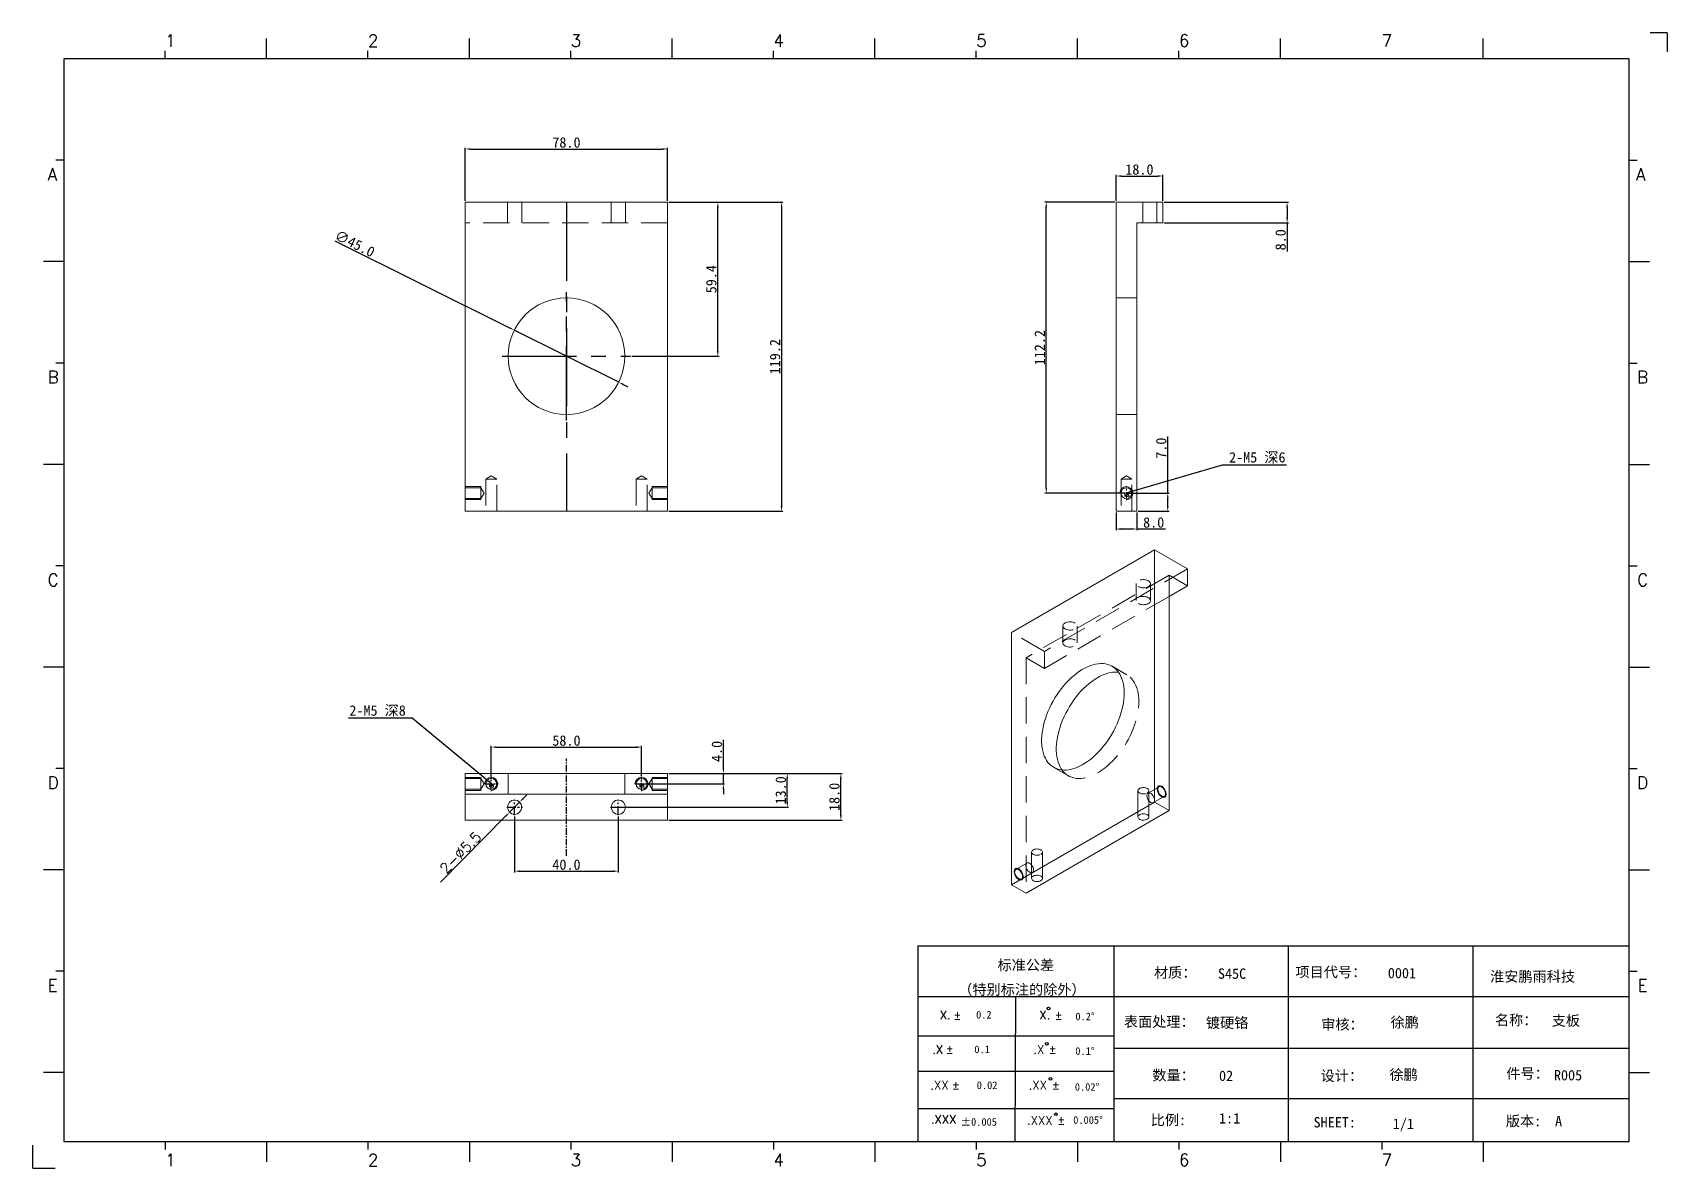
# Model space of a CAD drawing. Extents: x 83 to 30050, y -7164 to 695.
# Drawn here: x 4903 to 5534, y -147 to 291 of the extents above; entities that cross this region are included whole.
import ezdxf
from ezdxf.enums import TextEntityAlignment as Align

# ---------------------------------------------------------------- set-up
doc = ezdxf.new("R2010")
doc.units = 0
doc.header["$LTSCALE"] = 8
doc.header["$MEASUREMENT"] = 0
doc.header["$PDSIZE"] = 5
doc.linetypes.add('CENTER', pattern=[2, 1.25, -0.25, 0.25, -0.25])
doc.linetypes.add('HIDDEN', pattern=[1.905, 1.27, -0.635])
doc.layers.get('0').update_dxf_attribs({"linetype": 'CONTINUOUS'})
doc.layers.get('Defpoints').update_dxf_attribs({"linetype": 'CONTINUOUS'})
doc.layers.add('41', color=3, linetype='CONTINUOUS')
doc.layers.add('dim', color=82, linetype='CONTINUOUS', lineweight=9)
doc.layers.add('screw', color=33, linetype='CONTINUOUS', lineweight=13)
doc.styles.add('SIMPLEX', font='SIMPLEX')
doc.styles.get("Standard").update_dxf_attribs({"font": '', "height": 4})
doc.styles.add('TXT', font='txt.shx', dxfattribs={"bigfont": 'gbcbig.shx'})
doc.styles.get('Standard').set_extended_font_data('SimSun')
doc.dimstyles.new('ISO-25', dxfattribs={"dimtxt": 6, "dimasz": 2.5, "dimexe": 1.25, "dimexo": 0.625, "dimtad": 1, "dimdec": 1, "dimzin": 1, "dimdsep": 46, "dimtxsty": 'Standard', "dimcen": 2.5, "dimadec": 0, "dimazin": 0, "dimtm": 1e-09, "dimtfac": 1, "dimtdec": 1, "dimtmove": 0, "dimatfit": 3, "dimfxl": 1, "dimtolj": 1, "dimtzin": 0, "dimarcsym": 0})

msp = doc.modelspace()

# ---------------------------------------------------------------- texts
at = {"layer": 'dim', "char_height": 4}
for s, insert, attachment_point in [('\\A1;2-M5 深6', (5364.668, 125.216), 7), ('\\A1;2-M5 深8', (5047.201, 27.586), 9)]:
    msp.add_mtext(s, dxfattribs=dict(at, insert=insert, attachment_point=attachment_point))

# ---------------------------------------------------------------- blocks, each defined once
blk = doc.blocks.new('A$C0BB32EA6')
at = {"layer": '41'}
for p, q in [((90.21, 427.84), (90.21, 435.66)), ((168.4, 427.84), (168.4, 435.66)), ((168.4, 427.84), (168.4, 435.66)), ((168.4, 427.84), (168.4, 435.66)), ((246.58, 427.84), (246.58, 435.66)), ((246.58, 427.84), (246.58, 435.66)), ((324.77, 427.84), (324.77, 435.66)), ((402.96, 427.84), (402.96, 435.66)), ((481.15, 427.84), (481.15, 435.66)), ((559.34, 427.84), (559.34, 435.66)), ((51.11, 427.84), (51.11, 430.97)), ((129.3, 427.84), (129.3, 430.97)), ((129.3, 427.84), (129.3, 430.97)), ((129.3, 427.84), (129.3, 430.97)), ((207.49, 427.84), (207.49, 430.97)), ((207.49, 427.84), (207.49, 430.97)), ((285.68, 427.84), (285.68, 430.97)), ((363.87, 427.84), (363.87, 430.97)), ((442.06, 427.84), (442.06, 430.97)), ((615.63, 427.84), (12.02, 427.84)), ((12.02, 427.84), (12.02, 10.32)), ((615.63, 10.32), (615.63, 427.84)), ((12.02, 388.75), (8.89, 388.75)), ((615.63, 388.75), (618.76, 388.75)), ((12.02, 349.66), (4.2, 349.66)), ((615.63, 349.66), (623.45, 349.66)), ((12.02, 310.56), (8.89, 310.56)), ((615.63, 310.56), (618.76, 310.56)), ((12.02, 271.47), (4.2, 271.47)), ((615.63, 271.47), (623.45, 271.47)), ((12.02, 232.37), (8.89, 232.37)), ((615.63, 232.37), (618.76, 232.37)), ((12.02, 193.28), (4.2, 193.28)), ((615.63, 193.28), (623.45, 193.28)), ((12.02, 154.18), (8.89, 154.18)), ((615.63, 154.18), (618.76, 154.18)), ((12.02, 115.09), (4.2, 115.09)), ((615.63, 115.09), (623.45, 115.09)), ((341.34, 85.85), (615.63, 85.85)), ((341.34, 85.85), (341.34, 10.32)), ((416.87, 85.85), (416.87, 10.32)), ((484.16, 85.85), (484.16, 10.32)), ((555.4, 85.7), (555.4, 10.17)), ((12.02, 76), (8.89, 76)), ((615.63, 76), (618.76, 76)), ((615.63, 66.14), (341.34, 66.14)), ((378.86, 10.02), (379.1, 65.84)), ((341.34, 51.12), (416.87, 51.12)), ((615.63, 46.17), (416.87, 46.17)), ((12.02, 36.9), (4.2, 36.9)), ((341.34, 37.5), (401.12, 37.5)), ((341.34, 37.5), (416.87, 37.5)), ((615.63, 36.9), (623.45, 36.9)), ((615.63, 26.74), (416.87, 26.74)), ((341.34, 23.05), (401.87, 23.05)), ((341.34, 23.05), (401.87, 23.05)), ((341.34, 23.05), (401.87, 23.05)), ((341.34, 23.05), (401.87, 23.05)), ((341.34, 23.05), (401.87, 23.05)), ((341.34, 23.05), (416.87, 23.05)), ((12.02, 10.32), (615.63, 10.32)), ((51.11, 10.32), (51.11, 7.19)), ((90.21, 10.32), (90.21, 2.5)), ((129.3, 10.32), (129.3, 7.19)), ((168.4, 10.32), (168.4, 2.5)), ((207.49, 10.32), (207.49, 7.19)), ((246.58, 10.32), (246.58, 2.5)), ((285.68, 10.32), (285.68, 7.19)), ((324.77, 10.32), (324.77, 2.5)), ((326.34, 10.32), (401.87, 10.32)), ((363.87, 10.32), (363.87, 7.19)), ((402.96, 10.32), (402.96, 2.5)), ((442.06, 10.32), (442.06, 7.19)), ((481.15, 10.32), (481.15, 2.5)), ((520.24, 10.32), (520.24, 7.19)), ((559.34, 10.32), (559.34, 2.5))]:
    blk.add_line(p, q, dxfattribs=at)
at = {"layer": '41', "linetype": 'Continuous'}
for p, q in [((630.37, 437.94), (623.79, 437.94)), ((630.37, 437.94), (630.37, 430.59)), ((0, 0), (0, 8.98)), ((0, 0), (8.64, 0))]:
    blk.add_line(p, q, dxfattribs=at)
at = {"layer": '41'}
for centre in [(391.73, 61.61), (391.07, 48.04), (392.49, 34.54), (394.6, 20.83)]:
    blk.add_circle(centre, 0.516, dxfattribs=at)
at = {"layer": '41', "style": 'SIMPLEX'}
for s, height, p in [('1', 4.69, (51.11, 432.54)), ('2', 4.69, (129.3, 432.54)), ('3', 4.69, (207.49, 432.54)), ('4', 4.69, (285.68, 432.54)), ('5', 4.69, (363.87, 432.54)), ('6', 4.69, (442.06, 432.54)), ('7', 4.69, (520.24, 432.54)), ('A', 4.75, (5.76, 380.93)), ('A', 4.75, (618.27, 380.93)), ('B', 4.75, (5.76, 302.74)), ('B', 4.75, (618.72, 302.74)), ('C', 4.75, (5.76, 224.55)), ('C', 4.75, (618.72, 224.55)), ('D', 4.75, (5.76, 146.37)), ('D', 4.75, (618.72, 146.37)), ('E', 4.75, (5.76, 68.18)), ('E', 4.75, (618.95, 68.18)), ('X.', 3.284, (349.84, 57.49)), ('%%p', 3.284, (355.04, 57.36)), ('X.', 3.284, (388.21, 57.49)), ('%%p', 3.284, (394.07, 57.36)), ('.X', 3.284, (346.89, 44.16)), ('%%p', 3.284, (352.09, 44.33)), ('.X', 3.284, (385.9, 44.16)), ('%%p', 3.284, (391.76, 44.33)), ('.XX', 3.284, (346.2, 30.42)), ('%%p', 3.284, (354.44, 30.46)), ('.XX', 3.284, (384.11, 30.42)), ('%%p', 3.284, (393.01, 30.46)), ('.XXX', 3.284, (383.48, 16.83)), ('%%p', 3.284, (395.11, 16.95)), ('1', 4.69, (51.11, 0.87)), ('2', 4.69, (129.3, 0.87)), ('3', 4.69, (207.49, 0.87)), ('4', 4.69, (285.68, 0.87)), ('5', 4.69, (363.87, 0.87)), ('6', 4.69, (442.06, 0.87)), ('7', 4.69, (520.24, 0.87))]:
    blk.add_text(s, height=height, dxfattribs=at).set_placement(p)
at = {"layer": '41', "linetype": 'Continuous'}
for s, p in [('标准公差', (372.08, 76.36)), ('材质：', (432.42, 73.5)), ('项目代号：', (486.99, 73.71)), ('淮安鹏雨科技', (562.04, 71.96)), ('（特别标注的除外）', (356.94, 66.94)), ('表面处理：', (420.83, 54.55)), ('审核：', (496.9, 53.5)), ('名称：', (563.9, 55.18)), ('数量：', (431.79, 33.91)), ('设计：', (496.69, 33.7)), ('件号：', (568.32, 34.55)), ('比例:', (431.16, 16.65)), ('SHEET:', (493.95, 15.75)), ('1/1', (524.5, 15.18)), ('版本:', (568.11, 16.23))]:
    blk.add_text(s, height=4, dxfattribs=at).set_placement(p)
at = {"layer": '41'}
for s, p in [('0.2', (363.82, 57.75)), ('0.2%%D', (402.12, 57.11)), ('0.1', (363.14, 44.41)), ('0.1%%D', (402.07, 43.76)), ('0.02', (364.07, 30.58)), ('0.02%%D', (401.9, 29.93)), ('0.005%%D', (401.27, 17.16))]:
    blk.add_text(s, height=2.929, dxfattribs=at).set_placement(p)
at = {"layer": '41', "style": 'SIMPLEX'}
blk.add_text('.XXX', height=3.284, dxfattribs=at).set_placement((351.31, 18.87), align=Align.MIDDLE_CENTER)
at = {"layer": '41'}
blk.add_text('%%P0.005', height=2.929, dxfattribs=at).set_placement((364.87, 17.89), align=Align.MIDDLE_CENTER)
at = {"layer": '41', "linetype": 'Continuous'}
for tag, p in [('材质', (457.07, 73.08)), ('代号', (522.6, 73.29)), ('表面处理', (452.44, 54.13)), ('审核', (523.65, 54.34)), ('名称', (585.81, 54.97)), ('数量', (457.5, 33.7)), ('设计', (523.23, 34.13)), ('件号', (586.65, 33.91)), ('比例', (457.5, 17.28)), ('版本', (587.08, 16.23))]:
    blk.add_attdef(tag, p, '', height=4, dxfattribs=at)
blk = doc.blocks.new('*D629')
at = {"layer": 'Defpoints', "color": 0}
for p in [(5148.14, 246.53), (5070.14, 226.02), (5148.14, 226.02)]:
    blk.add_point(p, dxfattribs=at)
at = {"layer": 'dim', "color": 0, "lineweight": -2}
for p, q in [((5070.14, 226.52), (5070.14, 247.03)), ((5072.14, 246.53), (5146.14, 246.53)), ((5148.14, 226.52), (5148.14, 247.03))]:
    blk.add_line(p, q, dxfattribs=at)
at = {"layer": 'dim', "color": 0}
for points in [[(5072.14, 246.86), (5072.14, 246.2), (5070.14, 246.53)], [(5146.14, 246.86), (5146.14, 246.2), (5148.14, 246.53)]]:
    blk.add_solid(points, dxfattribs=at)
at = {"layer": 'dim', "color": 0, "insert": (5109.14, 249.03), "char_height": 4, "attachment_point": 5}
blk.add_mtext('\\A1;78.0', dxfattribs=at)
blk = doc.blocks.new('*D630')
at = {"layer": 'Defpoints', "color": 0}
for p in [(5148.14, 226.02), (5148.14, 106.82), (5192.1, 106.82)]:
    blk.add_point(p, dxfattribs=at)
at = {"layer": 'dim', "color": 0, "lineweight": -2}
for p, q in [((5148.64, 226.02), (5192.6, 226.02)), ((5192.1, 224.02), (5192.1, 108.82)), ((5148.64, 106.82), (5192.6, 106.82))]:
    blk.add_line(p, q, dxfattribs=at)
at = {"layer": 'dim', "color": 0}
for points in [[(5191.77, 224.02), (5192.44, 224.02), (5192.1, 226.02)], [(5191.77, 108.82), (5192.44, 108.82), (5192.1, 106.82)]]:
    blk.add_solid(points, dxfattribs=at)
at = {"layer": 'dim', "color": 0, "insert": (5189.6, 166.42), "char_height": 4, "attachment_point": 5, "rotation": 90}
blk.add_mtext('\\A1;119.2', dxfattribs=at)
blk = doc.blocks.new('*D631')
at = {"layer": 'Defpoints', "color": 0}
for p in [(5148.14, 226.02), (5167.52, 226.02), (5133.89, 166.63)]:
    blk.add_point(p, dxfattribs=at)
at = {"layer": 'dim', "color": 0, "lineweight": -2}
for p, q in [((5148.64, 226.02), (5168.02, 226.02)), ((5167.52, 168.63), (5167.52, 224.02)), ((5134.39, 166.63), (5168.02, 166.63))]:
    blk.add_line(p, q, dxfattribs=at)
at = {"layer": 'dim', "color": 0}
for points in [[(5167.19, 224.02), (5167.86, 224.02), (5167.52, 226.02)], [(5167.19, 168.63), (5167.86, 168.63), (5167.52, 166.63)]]:
    blk.add_solid(points, dxfattribs=at)
at = {"layer": 'dim', "color": 0, "insert": (5165.02, 196.33), "char_height": 4, "attachment_point": 5, "rotation": 90}
blk.add_mtext('\\A1;59.4', dxfattribs=at)
blk = doc.blocks.new('*D632')
at = {"layer": 'Defpoints', "color": 0}
for p in [(5088.99, 176.66), (5129.28, 156.61)]:
    blk.add_point(p, dxfattribs=at)
at = {"layer": 'dim', "color": 0, "lineweight": -2}
for p, q in [((5019.76, 211.13), (5087.2, 177.55)), ((5129.28, 156.61), (5088.99, 176.66)), ((5131.07, 155.72), (5132.86, 154.82))]:
    blk.add_line(p, q, dxfattribs=at)
at = {"layer": 'dim', "color": 0}
for points in [[(5087.35, 177.85), (5087.06, 177.26), (5088.99, 176.66)], [(5131.22, 156.01), (5130.92, 155.42), (5129.28, 156.61)]]:
    blk.add_solid(points, dxfattribs=at)
at = {"layer": 'dim', "color": 0, "insert": (5027.53, 210.05), "char_height": 4, "attachment_point": 5, "rotation": 333.53307}
blk.add_mtext('\\A1;∅45.0', dxfattribs=at)
blk = doc.blocks.new('screw_m5_l')
at = {"layer": 'screw', "color": 1, "linetype": 'CENTER', "ltscale": 0.3175}
for p, q in [((-2.75, 0), (2.75, 0)), ((0, -2.75), (0, 2.75))]:
    blk.add_line(p, q, dxfattribs=at)
at = {"layer": 'screw', "color": 33, "linetype": 'Continuous'}
blk.add_circle((0, 0), 2.1, dxfattribs=at)
at = {"layer": 'screw', "color": 92, "linetype": 'Continuous'}
blk.add_arc((0, 0), 2.5, 270, 180, dxfattribs=at)
at = {"layer": 'screw', "color": 6, "linetype": 'Continuous', "style": 'TXT'}
blk.add_text('M5', height=1, dxfattribs=at).set_placement((-0.85, -1.25))
blk = doc.blocks.new('*D633')
at = {"layer": 'Defpoints', "color": 0}
for p in [(5339.1, 226.02), (5339.1, 218.02), (5387.05, 218.02)]:
    blk.add_point(p, dxfattribs=at)
at = {"layer": 'dim', "color": 0, "lineweight": -2}
for p, q in [((5339.6, 226.02), (5387.55, 226.02)), ((5387.05, 224.02), (5387.05, 220.02)), ((5339.6, 218.02), (5387.55, 218.02)), ((5387.05, 218.02), (5387.05, 207.02))]:
    blk.add_line(p, q, dxfattribs=at)
at = {"layer": 'dim', "color": 0}
for points in [[(5386.72, 224.02), (5387.39, 224.02), (5387.05, 226.02)], [(5386.72, 220.02), (5387.39, 220.02), (5387.05, 218.02)]]:
    blk.add_solid(points, dxfattribs=at)
at = {"layer": 'dim', "color": 0, "insert": (5384.55, 211.52), "char_height": 4, "attachment_point": 5, "rotation": 90}
blk.add_mtext('\\A1;8.0', dxfattribs=at)
blk = doc.blocks.new('*D634')
at = {"layer": 'Defpoints', "color": 0}
for p in [(5321.1, 106.82), (5329.1, 106.82), (5329.1, 99.99)]:
    blk.add_point(p, dxfattribs=at)
at = {"layer": 'dim', "color": 0, "lineweight": -2}
for p, q in [((5321.1, 106.32), (5321.1, 99.49)), ((5329.1, 106.32), (5329.1, 99.49)), ((5323.1, 99.99), (5327.1, 99.99)), ((5329.1, 99.99), (5340.1, 99.99))]:
    blk.add_line(p, q, dxfattribs=at)
at = {"layer": 'dim', "color": 0}
for points in [[(5323.1, 100.32), (5323.1, 99.66), (5321.1, 99.99)], [(5327.1, 100.32), (5327.1, 99.66), (5329.1, 99.99)]]:
    blk.add_solid(points, dxfattribs=at)
at = {"layer": 'dim', "color": 0, "insert": (5335.6, 102.49), "char_height": 4, "attachment_point": 5}
blk.add_mtext('\\A1;8.0', dxfattribs=at)
blk = doc.blocks.new('*D635')
at = {"layer": 'Defpoints', "color": 0}
for p in [(5294.18, 226.02), (5321.1, 226.02), (5325.1, 113.82)]:
    blk.add_point(p, dxfattribs=at)
at = {"layer": 'dim', "color": 0, "lineweight": -2}
for p, q in [((5320.61, 226.02), (5293.69, 226.02)), ((5294.18, 115.82), (5294.18, 224.02)), ((5324.61, 113.82), (5293.69, 113.82))]:
    blk.add_line(p, q, dxfattribs=at)
at = {"layer": 'dim', "color": 0}
for points in [[(5293.85, 224.02), (5294.52, 224.02), (5294.18, 226.02)], [(5293.85, 115.82), (5294.52, 115.82), (5294.18, 113.82)]]:
    blk.add_solid(points, dxfattribs=at)
at = {"layer": 'dim', "color": 0, "insert": (5291.69, 169.92), "char_height": 4, "attachment_point": 5, "rotation": 90}
blk.add_mtext('\\A1;112.2', dxfattribs=at)
blk = doc.blocks.new('*D636')
at = {"layer": 'Defpoints', "color": 0}
for p in [(5339.1, 236.11), (5321.1, 226.02), (5339.1, 226.02)]:
    blk.add_point(p, dxfattribs=at)
at = {"layer": 'dim', "color": 0, "lineweight": -2}
for p, q in [((5321.1, 226.52), (5321.1, 236.61)), ((5323.1, 236.11), (5337.1, 236.11)), ((5339.1, 226.52), (5339.1, 236.61))]:
    blk.add_line(p, q, dxfattribs=at)
at = {"layer": 'dim', "color": 0}
for points in [[(5323.1, 236.44), (5323.1, 235.78), (5321.1, 236.11)], [(5337.1, 236.44), (5337.1, 235.78), (5339.1, 236.11)]]:
    blk.add_solid(points, dxfattribs=at)
at = {"layer": 'dim', "color": 0, "insert": (5330.1, 238.61), "char_height": 4, "attachment_point": 5}
blk.add_mtext('\\A1;18.0', dxfattribs=at)
blk = doc.blocks.new('*D637')
at = {"layer": 'Defpoints', "color": 0}
for p in [(5325.1, 113.82), (5329.1, 106.82), (5341.02, 106.82)]:
    blk.add_point(p, dxfattribs=at)
at = {"layer": 'dim', "color": 0, "lineweight": -2}
for p, q in [((5341.02, 113.82), (5341.02, 135.6)), ((5325.6, 113.82), (5341.52, 113.82)), ((5341.02, 108.82), (5341.02, 111.82)), ((5329.6, 106.82), (5341.52, 106.82))]:
    blk.add_line(p, q, dxfattribs=at)
at = {"layer": 'dim', "color": 0}
for points in [[(5340.69, 111.82), (5341.36, 111.82), (5341.02, 113.82)], [(5340.69, 108.82), (5341.36, 108.82), (5341.02, 106.82)]]:
    blk.add_solid(points, dxfattribs=at)
at = {"layer": 'dim', "color": 0, "insert": (5338.52, 131.16), "char_height": 4, "attachment_point": 5, "rotation": 90}
blk.add_mtext('\\A1;7.0', dxfattribs=at)
blk = doc.blocks.new('*D638')
at = {"layer": 'Defpoints', "color": 0}
for p in [(5091.07, -5.35), (5087.2, -9.26)]:
    blk.add_point(p, dxfattribs=at)
at = {"layer": 'dim', "color": 0, "lineweight": -2}
for p, q in [((5091.07, -5.35), (5087.2, -9.26)), ((5092.48, -3.93), (5093.89, -2.51)), ((5060.59, -36.15), (5085.8, -10.68))]:
    blk.add_line(p, q, dxfattribs=at)
at = {"layer": 'dim', "color": 0}
for points in [[(5092.24, -3.7), (5092.72, -4.17), (5091.07, -5.35)], [(5085.56, -10.45), (5086.03, -10.92), (5087.2, -9.26)]]:
    blk.add_solid(points, dxfattribs=at)
at = {"layer": 'dim', "color": 0, "insert": (5067.04, -26.07), "char_height": 4, "attachment_point": 5, "rotation": 45.2928}
blk.add_mtext('\\A1;{\\Ftxt,bigfont|c134; 2-∅5.5}', dxfattribs=at)
blk = doc.blocks.new('*D639')
at = {"layer": 'Defpoints', "color": 0}
for p in [(5138.14, 15.88), (5080.14, 4), (5138.14, 4.19)]:
    blk.add_point(p, dxfattribs=at)
at = {"layer": 'dim', "color": 0, "lineweight": -2}
for p, q in [((5080.14, 4.5), (5080.14, 16.38)), ((5082.14, 15.88), (5136.14, 15.88)), ((5138.14, 4.69), (5138.14, 16.38))]:
    blk.add_line(p, q, dxfattribs=at)
at = {"layer": 'dim', "color": 0}
for points in [[(5082.14, 16.21), (5082.14, 15.54), (5080.14, 15.88)], [(5136.14, 16.21), (5136.14, 15.54), (5138.14, 15.88)]]:
    blk.add_solid(points, dxfattribs=at)
at = {"layer": 'dim', "color": 0, "insert": (5109.14, 18.38), "char_height": 4, "attachment_point": 5}
blk.add_mtext('\\A1;58.0', dxfattribs=at)
blk = doc.blocks.new('*D640')
at = {"layer": 'Defpoints', "color": 0}
for p in [(5089.14, -10.33), (5129.14, -10.33), (5129.14, -31.97)]:
    blk.add_point(p, dxfattribs=at)
at = {"layer": 'dim', "color": 0, "lineweight": -2}
for p, q in [((5089.14, -10.83), (5089.14, -32.47)), ((5129.14, -10.83), (5129.14, -32.47)), ((5091.14, -31.97), (5127.14, -31.97))]:
    blk.add_line(p, q, dxfattribs=at)
at = {"layer": 'dim', "color": 0}
for points in [[(5091.14, -31.64), (5091.14, -32.3), (5089.14, -31.97)], [(5127.14, -31.64), (5127.14, -32.3), (5129.14, -31.97)]]:
    blk.add_solid(points, dxfattribs=at)
at = {"layer": 'dim', "color": 0, "insert": (5109.14, -29.47), "char_height": 4, "attachment_point": 5}
blk.add_mtext('\\A1;40.0', dxfattribs=at)
blk = doc.blocks.new('*D641')
at = {"layer": 'Defpoints', "color": 0}
for p in [(5138.14, 1.69), (5148.14, 5.69), (5169.65, 5.69)]:
    blk.add_point(p, dxfattribs=at)
at = {"layer": 'dim', "color": 0, "lineweight": -2}
for p, q in [((5169.65, 7.69), (5169.65, 18.74)), ((5138.64, 1.69), (5170.15, 1.69)), ((5148.64, 5.69), (5170.15, 5.69)), ((5169.65, 1.69), (5169.65, 5.69)), ((5169.65, -0.31), (5169.65, -2.31))]:
    blk.add_line(p, q, dxfattribs=at)
at = {"layer": 'dim', "color": 0}
for points in [[(5169.32, 7.69), (5169.99, 7.69), (5169.65, 5.69)], [(5169.32, -0.31), (5169.99, -0.31), (5169.65, 1.69)]]:
    blk.add_solid(points, dxfattribs=at)
at = {"layer": 'dim', "color": 0, "insert": (5167.15, 14.21), "char_height": 4, "attachment_point": 5, "rotation": 90}
blk.add_mtext('\\A1;4.0', dxfattribs=at)
blk = doc.blocks.new('*D642')
at = {"layer": 'Defpoints', "color": 0}
for p in [(5148.14, 5.69), (5194.3, 5.69), (5129.14, -7.31)]:
    blk.add_point(p, dxfattribs=at)
at = {"layer": 'dim', "color": 0, "lineweight": -2}
for p, q in [((5148.64, 5.69), (5194.8, 5.69)), ((5194.3, -5.31), (5194.3, 3.69)), ((5129.64, -7.31), (5194.8, -7.31))]:
    blk.add_line(p, q, dxfattribs=at)
at = {"layer": 'dim', "color": 0}
for points in [[(5193.96, 3.69), (5194.63, 3.69), (5194.3, 5.69)], [(5193.96, -5.31), (5194.63, -5.31), (5194.3, -7.31)]]:
    blk.add_solid(points, dxfattribs=at)
at = {"layer": 'dim', "color": 0, "insert": (5191.8, -0.81), "char_height": 4, "attachment_point": 5, "rotation": 90}
blk.add_mtext('\\A1;13.0', dxfattribs=at)
blk = doc.blocks.new('*D643')
at = {"layer": 'Defpoints', "color": 0}
for p in [(5148.14, 5.69), (5214.98, 5.69), (5148.14, -12.31)]:
    blk.add_point(p, dxfattribs=at)
at = {"layer": 'dim', "color": 0, "lineweight": -2}
for p, q in [((5148.64, 5.69), (5215.48, 5.69)), ((5214.98, -10.31), (5214.98, 3.69)), ((5148.64, -12.31), (5215.48, -12.31))]:
    blk.add_line(p, q, dxfattribs=at)
at = {"layer": 'dim', "color": 0}
for points in [[(5214.64, 3.69), (5215.31, 3.69), (5214.98, 5.69)], [(5214.64, -10.31), (5215.31, -10.31), (5214.98, -12.31)]]:
    blk.add_solid(points, dxfattribs=at)
at = {"layer": 'dim', "color": 0, "insert": (5212.48, -3.31), "char_height": 4, "attachment_point": 5, "rotation": 90}
blk.add_mtext('\\A1;18.0', dxfattribs=at)

# ---------------------------------------------------------------- dimensions: what is measured, and where the dimension line sits
at = {"layer": 'dim'}
for base, p1, p2, picture, middle in [((5148.137, 246.53), (5070.137, 226.02), (5148.137, 226.02), '*D629', (5109.137, 249.03)), ((5339.105, 236.109), (5321.105, 226.02), (5339.105, 226.02), '*D636', (5330.105, 238.608)), ((5329.105, 99.991), (5321.105, 106.82), (5329.105, 106.82), '*D634', (5335.605, 102.491)), ((5138.137, 15.878), (5080.137, 4.003), (5138.137, 4.193), '*D639', (5109.137, 18.378)), ((5129.137, -31.969), (5089.137, -10.332), (5129.137, -10.332), '*D640', (5109.137, -29.469))]:
    dim = msp.add_linear_dim(base=base, p1=p1, p2=p2, dimstyle='ISO-25', override={"dimtxt": 2.5, "dimasz": 2, "dimexe": 0.49975, "dimexo": 0.49975, "dimgap": 0.49975}, dxfattribs=at)
    dim.commit()
    dim.dimension.update_dxf_attribs({"geometry": picture, "text_midpoint": middle})
for base, p1, p2, picture, middle in [((5167.523, 226.02), (5133.887, 166.635), (5148.137, 226.02), '*D631', (5165.023, 196.327)), ((5192.102, 106.82), (5148.137, 226.02), (5148.137, 106.82), '*D630', (5189.603, 166.42)), ((5294.185, 226.02), (5325.105, 113.82), (5321.105, 226.02), '*D635', (5291.685, 169.92)), ((5387.053, 218.02), (5339.105, 226.02), (5339.105, 218.02), '*D633', (5384.553, 211.52)), ((5169.653, 5.693), (5138.137, 1.693), (5148.137, 5.693), '*D641', (5167.153, 14.215)), ((5194.296, 5.693), (5129.137, -7.307), (5148.137, 5.693), '*D642', (5191.796, -0.807)), ((5214.976, 5.693), (5148.137, -12.307), (5148.137, 5.693), '*D643', (5212.476, -3.307))]:
    dim = msp.add_linear_dim(base=base, p1=p1, p2=p2, angle=90, dimstyle='ISO-25', override={"dimtxt": 2.5, "dimasz": 2, "dimexe": 0.49975, "dimexo": 0.49975, "dimgap": 0.49975}, dxfattribs=at)
    dim.commit()
    dim.dimension.update_dxf_attribs({"geometry": picture, "text_midpoint": middle})
dim = msp.add_diameter_dim_2p(p1=(5129.278, 156.607), p2=(5088.995, 176.663), dimstyle='ISO-25', override={"dimtxt": 2.5, "dimasz": 2, "dimexe": 0.49975, "dimexo": 0.49975, "dimgap": 0.49975}, dxfattribs=at)
dim.commit()
dim.dimension.update_dxf_attribs({"geometry": '*D632', "text_midpoint": (5026.421, 207.816), "dimtype": 163})
dim = msp.add_linear_dim(base=(5341.024, 106.82), p1=(5325.105, 113.82), p2=(5329.105, 106.82), angle=90, dimstyle='ISO-25', override={"dimtxt": 2.5, "dimasz": 2, "dimexe": 0.49975, "dimexo": 0.49975, "dimgap": 0.49975}, dxfattribs=at)
dim.commit()
dim.dimension.update_dxf_attribs({"geometry": '*D637', "text_midpoint": (5341.024, 131.16), "dimtype": 160})
dim = msp.add_diameter_dim_2p(p1=(5091.071, -5.353), p2=(5087.202, -9.261), text='{\\Ftxt,bigfont|c134; 2-<>}', dimstyle='ISO-25', override={"dimtxt": 2.5, "dimasz": 2, "dimexe": 0.49975, "dimexo": 0.49975, "dimgap": 0.49975}, dxfattribs=at)
dim.commit()
dim.dimension.update_dxf_attribs({"geometry": '*D638', "text_midpoint": (5068.821, -27.832), "dimtype": 163})

# ---------------------------------------------------------------- linework, layer by layer
at = {"color": 7, "linetype": 'Continuous', "lineweight": 15}
for p, q in [((5070.137, 226.02), (5070.137, 106.82)), ((5070.137, 226.02), (5148.137, 226.02)), ((5148.137, 106.82), (5148.137, 226.02)), ((5321.105, 106.82), (5321.105, 226.02)), ((5321.105, 226.02), (5339.105, 226.02)), ((5339.105, 226.02), (5339.105, 218.02)), ((5339.105, 218.02), (5329.105, 218.02)), ((5329.105, 106.82), (5329.105, 218.02)), ((5070.137, 106.82), (5148.137, 106.82)), ((5321.105, 106.82), (5329.105, 106.82)), ((5280.725, 60.131), (5335.879, 91.971)), ((5335.879, -5.361), (5335.879, 91.971)), ((5335.879, 91.971), (5348.607, 84.623)), ((5348.607, 78.091), (5341.536, 82.173)), ((5341.536, -8.627), (5341.536, 82.173)), ((5348.607, 84.623), (5348.607, 78.091)), ((5348.607, 78.091), (5341.536, 74.009)), ((5280.725, 60.131), (5280.725, -37.201)), ((5070.137, 5.693), (5148.137, 5.693)), ((5070.137, 5.693), (5070.137, -2.307)), ((5148.137, 5.693), (5148.137, -2.307)), ((5070.137, -2.307), (5148.137, -2.307)), ((5070.137, -12.307), (5070.137, -2.307)), ((5148.137, -12.307), (5148.137, -2.307)), ((5280.725, -37.201), (5335.879, -5.361)), ((5335.879, -5.361), (5341.536, -8.627)), ((5148.137, -12.307), (5070.137, -12.307)), ((5286.382, -40.467), (5341.536, -8.627)), ((5280.725, -37.201), (5286.382, -40.467))]:
    msp.add_line(p, q, dxfattribs=at)
at = {"color": 7, "linetype": 'HIDDEN', "lineweight": 0}
for p, q in [((5086.387, 226.02), (5086.387, 218.02)), ((5091.887, 218.02), (5091.887, 226.02)), ((5126.387, 226.02), (5126.387, 218.02)), ((5131.887, 218.02), (5131.887, 226.02)), ((5331.355, 226.02), (5331.355, 218.02)), ((5336.855, 218.02), (5336.855, 226.02)), ((5148.137, 218.02), (5070.137, 218.02)), ((5329.105, 189.135), (5321.105, 189.135)), ((5321.105, 144.135), (5329.105, 144.135)), ((5080.137, 120.482), (5078.037, 119.22)), ((5082.237, 119.22), (5080.137, 120.482)), ((5138.137, 120.482), (5136.037, 119.22)), ((5140.237, 119.22), (5138.137, 120.482)), ((5325.105, 120.482), (5323.005, 119.22)), ((5327.205, 119.22), (5325.105, 120.482)), ((5076.137, 115.92), (5070.137, 115.92)), ((5076.137, 111.32), (5076.137, 116.32)), ((5076.137, 113.82), (5076.137, 115.92)), ((5077.398, 113.82), (5076.137, 115.92)), ((5076.137, 111.72), (5076.137, 113.82)), ((5076.137, 111.72), (5077.398, 113.82)), ((5082.237, 119.22), (5078.037, 119.22)), ((5078.037, 119.22), (5078.037, 106.82)), ((5082.237, 106.82), (5082.237, 119.22)), ((5140.237, 119.22), (5136.037, 119.22)), ((5136.037, 119.22), (5136.037, 106.82)), ((5140.237, 106.82), (5140.237, 119.22)), ((5142.137, 115.92), (5140.875, 113.82)), ((5140.875, 113.82), (5142.137, 111.72)), ((5142.137, 116.32), (5142.137, 111.32)), ((5142.137, 115.92), (5142.137, 111.72)), ((5148.137, 115.92), (5142.137, 115.92)), ((5327.205, 119.22), (5323.005, 119.22)), ((5323.005, 119.22), (5323.005, 106.82)), ((5327.205, 106.82), (5327.205, 119.22)), ((5070.137, 111.72), (5076.137, 111.72)), ((5142.137, 111.72), (5148.137, 111.72)), ((5341.536, 82.173), (5286.382, 50.333)), ((5348.607, 84.623), (5293.453, 52.783)), ((5328.887, 78.908), (5328.887, 72.376)), ((5334.387, 72.376), (5334.387, 78.908)), ((5341.536, 74.009), (5293.453, 46.251)), ((5293.453, 52.783), (5280.725, 60.131)), ((5300.602, 62.58), (5300.602, 56.048)), ((5306.102, 56.048), (5306.102, 62.58)), ((5293.453, 46.251), (5293.453, 52.783)), ((5286.382, 50.333), (5286.382, -40.467)), ((5293.453, 46.251), (5286.382, 50.333)), ((5325.208, 43.781), (5319.551, 47.046)), ((5297.053, 8.074), (5302.71, 4.809)), ((5076.137, 3.793), (5070.137, 3.793)), ((5076.137, -0.807), (5076.137, 4.193)), ((5076.137, -0.407), (5076.137, 3.793)), ((5077.398, 1.693), (5076.137, 3.793)), ((5076.137, -0.407), (5077.398, 1.693)), ((5086.637, 5.693), (5086.637, -2.307)), ((5131.637, -2.307), (5131.637, 5.693)), ((5142.137, 3.793), (5140.875, 1.693)), ((5140.875, 1.693), (5142.137, -0.407)), ((5142.137, 4.193), (5142.137, -0.807)), ((5142.137, 3.793), (5142.137, -0.407)), ((5148.137, 3.793), (5142.137, 3.793)), ((5337.658, 0.541), (5333.415, -1.909)), ((5070.137, -0.407), (5076.137, -0.407)), ((5142.137, -0.407), (5148.137, -0.407)), ((5329.537, -0.951), (5329.537, -11.076)), ((5333.737, -11.076), (5333.737, -0.951)), ((5335.515, -5.546), (5339.758, -3.097)), ((5288.524, -24.627), (5288.524, -34.752)), ((5292.724, -34.752), (5292.724, -24.627)), ((5286.746, -28.85), (5282.503, -31.299)), ((5284.603, -34.937), (5288.846, -32.487))]:
    msp.add_line(p, q, dxfattribs=at)
at = {"color": 1, "linetype": 'CENTER', "ltscale": 3.02768}
msp.add_line((5109.137, 226.02), (5109.137, 106.82), dxfattribs=at)
at = {"color": 1, "linetype": 'CENTER', "ltscale": 2.8575}
for p, q in [((5109.137, 141.885), (5109.137, 191.385)), ((5084.387, 166.635), (5133.887, 166.635))]:
    msp.add_line(p, q, dxfattribs=at)
at = {"color": 7, "linetype": 'Continuous', "lineweight": 0}
for p, q in [((5070.137, 116.32), (5076.137, 116.32)), ((5148.137, 116.32), (5142.137, 116.32)), ((5070.137, 111.32), (5076.137, 111.32)), ((5148.137, 111.32), (5142.137, 111.32)), ((5070.137, 4.193), (5076.137, 4.193)), ((5148.137, 4.193), (5142.137, 4.193)), ((5070.137, -0.807), (5076.137, -0.807)), ((5148.137, -0.807), (5142.137, -0.807))]:
    msp.add_line(p, q, dxfattribs=at)
at = {"color": 1, "linetype": 'CENTER', "ltscale": 0.254}
msp.add_line((5109.137, -26.066), (5109.137, 11.486), dxfattribs=at)
at = {"color": 1, "linetype": 'CENTER', "ltscale": 0.2667}
for p, q in [((5077.827, 1.693), (5082.447, 1.693)), ((5080.137, -0.617), (5080.137, 4.003)), ((5135.827, 1.693), (5140.447, 1.693)), ((5138.137, -0.617), (5138.137, 4.003))]:
    msp.add_line(p, q, dxfattribs=at)
at = {"color": 1, "linetype": 'CENTER', "ltscale": 0.34925}
for p, q in [((5089.137, -10.332), (5089.137, -4.282)), ((5129.137, -10.332), (5129.137, -4.282)), ((5086.112, -7.307), (5092.162, -7.307)), ((5126.112, -7.307), (5132.162, -7.307))]:
    msp.add_line(p, q, dxfattribs=at)
at = {"color": 7, "linetype": 'HIDDEN', "lineweight": 0, "flags": 128}
for points in [[(5329.692, 77.786), (5330.095, 77.593), (5330.554, 77.449), (5331.052, 77.357), (5331.571, 77.321), (5332.093, 77.343), (5332.598, 77.421), (5333.068, 77.552), (5333.486, 77.733), (5333.838, 77.957), (5334.11, 78.214), (5334.293, 78.497), (5334.38, 78.795), (5334.367, 79.097), (5334.256, 79.391), (5334.05, 79.669), (5333.757, 79.919), (5333.387, 80.132), (5332.955, 80.301), (5332.474, 80.42), (5331.963, 80.484), (5331.44, 80.492), (5330.925, 80.442), (5330.435, 80.336), (5329.989, 80.179), (5329.602, 79.976), (5329.288, 79.734), (5329.06, 79.463), (5328.925, 79.171), (5328.887, 78.87), (5328.949, 78.571), (5329.109, 78.283), (5329.359, 78.018), (5329.692, 77.786)], [(5329.692, 71.253), (5330.095, 71.061), (5330.554, 70.916), (5331.052, 70.824), (5331.571, 70.789), (5332.093, 70.81), (5332.598, 70.888), (5333.068, 71.02), (5333.486, 71.201), (5333.838, 71.424), (5334.11, 71.682), (5334.293, 71.965), (5334.38, 72.262), (5334.367, 72.564), (5334.256, 72.859), (5334.05, 73.137), (5333.757, 73.387), (5333.387, 73.6), (5332.955, 73.769), (5332.474, 73.888), (5331.963, 73.952), (5331.44, 73.959), (5330.925, 73.909), (5330.435, 73.804), (5329.989, 73.647), (5329.602, 73.444), (5329.288, 73.202), (5329.06, 72.931), (5328.925, 72.639), (5328.887, 72.338), (5328.949, 72.038), (5329.109, 71.751), (5329.359, 71.486), (5329.692, 71.253)], [(5305.297, 63.702), (5304.894, 63.895), (5304.435, 64.039), (5303.937, 64.131), (5303.418, 64.167), (5302.896, 64.145), (5302.391, 64.067), (5301.921, 63.935), (5301.502, 63.755), (5301.151, 63.531), (5300.879, 63.274), (5300.696, 62.991), (5300.609, 62.693), (5300.622, 62.391), (5300.733, 62.097), (5300.939, 61.819), (5301.232, 61.569), (5301.601, 61.356), (5302.034, 61.187), (5302.515, 61.068), (5303.026, 61.004), (5303.548, 60.996), (5304.064, 61.046), (5304.554, 61.152), (5305, 61.309), (5305.387, 61.512), (5305.7, 61.754), (5305.929, 62.025), (5306.064, 62.317), (5306.102, 62.618), (5306.039, 62.917), (5305.88, 63.205), (5305.63, 63.47), (5305.297, 63.702)], [(5305.297, 57.17), (5304.894, 57.362), (5304.435, 57.507), (5303.937, 57.599), (5303.418, 57.635), (5302.896, 57.613), (5302.391, 57.535), (5301.921, 57.403), (5301.502, 57.222), (5301.151, 56.999), (5300.879, 56.741), (5300.696, 56.458), (5300.609, 56.161), (5300.622, 55.859), (5300.733, 55.564), (5300.939, 55.287), (5301.232, 55.037), (5301.601, 54.823), (5302.034, 54.654), (5302.515, 54.535), (5303.026, 54.471), (5303.548, 54.464), (5304.064, 54.514), (5304.554, 54.62), (5305, 54.777), (5305.387, 54.98), (5305.7, 55.221), (5305.929, 55.493), (5306.064, 55.784), (5306.102, 56.085), (5306.039, 56.385), (5305.88, 56.673), (5305.63, 56.937), (5305.297, 57.17)], [(5329.869, 33.479), (5329.834, 34.673), (5329.73, 35.822), (5329.557, 36.921), (5329.315, 37.964), (5329.007, 38.947), (5328.632, 39.866), (5328.194, 40.718), (5327.693, 41.497), (5327.132, 42.201), (5326.514, 42.827), (5325.841, 43.372), (5325.116, 43.833), (5324.341, 44.209), (5323.522, 44.498), (5322.661, 44.699), (5322.018, 44.788)], [(5300.243, 7.067), (5300.498, 6.731), (5301.088, 6.065), (5301.734, 5.48), (5302.433, 4.976), (5303.183, 4.557), (5303.981, 4.225), (5304.821, 3.98), (5305.702, 3.824), (5306.619, 3.757), (5307.568, 3.781), (5308.545, 3.894), (5309.545, 4.096), (5310.565, 4.386), (5311.6, 4.764), (5312.645, 5.227), (5313.696, 5.773), (5314.748, 6.401), (5315.796, 7.106), (5316.837, 7.887), (5317.865, 8.739), (5318.875, 9.66), (5319.865, 10.644), (5320.828, 11.689), (5321.762, 12.788), (5322.661, 13.938), (5323.522, 15.133), (5324.341, 16.368), (5325.116, 17.637), (5325.841, 18.936), (5326.514, 20.258), (5327.132, 21.598), (5327.693, 22.95), (5328.194, 24.307), (5328.632, 25.665), (5329.007, 27.016), (5329.315, 28.356), (5329.557, 29.678), (5329.73, 30.976), (5329.834, 32.245), (5329.869, 33.479)], [(5333.122, -1.808), (5333.406, -1.604), (5333.608, -1.369), (5333.717, -1.114), (5333.73, -0.852), (5333.644, -0.595), (5333.465, -0.354), (5333.2, -0.141), (5332.862, 0.034), (5332.466, 0.163), (5332.032, 0.24), (5331.58, 0.261), (5331.13, 0.226), (5330.704, 0.135), (5330.321, -0.006), (5330, -0.191), (5329.755, -0.412), (5329.599, -0.658), (5329.537, -0.918), (5329.574, -1.179), (5329.707, -1.43), (5329.931, -1.658), (5330.234, -1.853), (5330.603, -2.006), (5331.02, -2.11), (5331.466, -2.159), (5331.92, -2.152), (5332.361, -2.089), (5332.768, -1.972), (5333.122, -1.808)], [(5335.95, -4.585), (5335.915, -4.196), (5335.813, -3.785), (5335.647, -3.372), (5335.426, -2.975), (5335.161, -2.614), (5334.862, -2.304), (5334.545, -2.062), (5334.225, -1.896), (5333.915, -1.817), (5333.632, -1.827), (5333.387, -1.926), (5333.193, -2.109), (5333.058, -2.367), (5332.989, -2.69), (5332.989, -3.061), (5333.058, -3.462), (5333.193, -3.877), (5333.387, -4.284), (5333.632, -4.666), (5333.915, -5.003), (5334.225, -5.281), (5334.545, -5.486), (5334.862, -5.609), (5335.161, -5.644), (5335.426, -5.589), (5335.647, -5.447), (5335.813, -5.225), (5335.915, -4.933), (5335.95, -4.585)], [(5292.109, -25.484), (5292.394, -25.28), (5292.596, -25.045), (5292.705, -24.79), (5292.717, -24.528), (5292.632, -24.271), (5292.452, -24.03), (5292.188, -23.817), (5291.85, -23.642), (5291.454, -23.513), (5291.02, -23.436), (5290.568, -23.415), (5290.118, -23.45), (5289.691, -23.541), (5289.309, -23.682), (5288.988, -23.867), (5288.743, -24.088), (5288.586, -24.334), (5288.525, -24.594), (5288.562, -24.855), (5288.695, -25.106), (5288.919, -25.334), (5289.222, -25.529), (5289.591, -25.682), (5290.008, -25.786), (5290.454, -25.835), (5290.908, -25.828), (5291.349, -25.765), (5291.755, -25.648), (5292.109, -25.484)], [(5282.068, -32.261), (5282.103, -31.912), (5282.206, -31.62), (5282.371, -31.398), (5282.592, -31.256), (5282.858, -31.201), (5283.156, -31.236), (5283.473, -31.359), (5283.794, -31.565), (5284.103, -31.842), (5284.387, -32.18), (5284.631, -32.561), (5284.826, -32.969), (5284.961, -33.383), (5285.03, -33.785), (5285.03, -34.156), (5284.961, -34.478), (5284.826, -34.737), (5284.631, -34.92), (5284.387, -35.018), (5284.103, -35.028), (5283.794, -34.949), (5283.473, -34.784), (5283.156, -34.541), (5282.858, -34.231), (5282.592, -33.87), (5282.371, -33.473), (5282.206, -33.06), (5282.103, -32.649), (5282.068, -32.261)], [(5286.311, -29.812), (5286.346, -29.463), (5286.448, -29.171), (5286.614, -28.949), (5286.835, -28.807), (5287.1, -28.752), (5287.399, -28.787), (5287.716, -28.91), (5288.036, -29.115), (5288.346, -29.393), (5288.629, -29.731), (5288.874, -30.112), (5289.068, -30.519), (5289.203, -30.934), (5289.272, -31.336), (5289.272, -31.706), (5289.203, -32.029), (5289.068, -32.287), (5288.874, -32.47), (5288.629, -32.569), (5288.346, -32.579), (5288.036, -32.5), (5287.716, -32.335), (5287.399, -32.092), (5287.1, -31.782), (5286.835, -31.421), (5286.614, -31.024), (5286.448, -30.611), (5286.346, -30.2), (5286.311, -29.812)]]:
    msp.add_lwpolyline(points, dxfattribs=at)
at = {"color": 7, "linetype": 'Continuous', "lineweight": 15, "flags": 128}
for points in [[(5324.212, 36.745), (5324.177, 37.939), (5324.073, 39.088), (5323.9, 40.186), (5323.658, 41.229), (5323.35, 42.213), (5322.976, 43.132), (5322.537, 43.983), (5322.036, 44.763), (5321.476, 45.467), (5320.857, 46.093), (5320.184, 46.638), (5319.459, 47.099), (5318.685, 47.475), (5317.865, 47.764), (5317.004, 47.964), (5316.105, 48.076), (5315.171, 48.097), (5314.208, 48.029), (5313.218, 47.872), (5312.208, 47.625), (5311.18, 47.291), (5310.139, 46.87), (5309.091, 46.365), (5308.039, 45.778), (5306.988, 45.111), (5305.943, 44.368), (5304.908, 43.551), (5303.889, 42.664), (5302.888, 41.711), (5301.911, 40.696), (5300.962, 39.623), (5300.045, 38.498), (5299.165, 37.325), (5298.324, 36.11), (5297.527, 34.857), (5296.777, 33.572), (5296.077, 32.261), (5295.431, 30.929), (5294.841, 29.582), (5294.31, 28.227), (5293.84, 26.869), (5293.433, 25.513), (5293.092, 24.167), (5292.817, 22.836), (5292.609, 21.525), (5292.47, 20.241), (5292.401, 18.988), (5292.401, 17.773), (5292.47, 16.601), (5292.609, 15.477), (5292.817, 14.406), (5293.092, 13.392), (5293.433, 12.44), (5293.84, 11.554), (5294.31, 10.739), (5294.841, 9.996), (5295.431, 9.331), (5296.077, 8.745), (5296.777, 8.242), (5297.527, 7.823), (5298.324, 7.49), (5299.165, 7.245), (5300.045, 7.089), (5300.962, 7.023), (5301.911, 7.046), (5302.888, 7.159), (5303.889, 7.361), (5304.908, 7.652), (5305.943, 8.03), (5306.988, 8.492), (5308.039, 9.039), (5309.091, 9.666), (5310.139, 10.372), (5311.18, 11.153), (5312.208, 12.005), (5313.218, 12.926), (5314.208, 13.91), (5315.171, 14.954), (5316.105, 16.054), (5317.004, 17.203), (5317.865, 18.398), (5318.685, 19.633), (5319.459, 20.903), (5320.184, 22.202), (5320.857, 23.524), (5321.476, 24.864), (5322.036, 26.215), (5322.537, 27.573), (5322.976, 28.93), (5323.35, 30.282), (5323.658, 31.621), (5323.9, 32.943), (5324.073, 34.242), (5324.177, 35.511), (5324.212, 36.745)], [(5322.018, 44.788), (5321.762, 44.81), (5320.828, 44.832), (5319.865, 44.764), (5318.875, 44.606), (5317.865, 44.359), (5316.837, 44.025), (5315.796, 43.605), (5314.748, 43.1), (5313.696, 42.513), (5312.645, 41.846), (5311.6, 41.102), (5310.565, 40.285), (5309.545, 39.398), (5308.545, 38.445), (5307.568, 37.43), (5306.619, 36.358), (5305.702, 35.233), (5304.821, 34.06), (5303.981, 32.844), (5303.183, 31.591), (5302.433, 30.306), (5301.734, 28.995), (5301.088, 27.663), (5300.498, 26.317), (5299.967, 24.961), (5299.497, 23.603), (5299.09, 22.248), (5298.748, 20.902), (5298.473, 19.57), (5298.266, 18.259), (5298.127, 16.975), (5298.058, 15.723), (5298.058, 14.508), (5298.127, 13.336), (5298.266, 12.211), (5298.473, 11.14), (5298.748, 10.126), (5299.09, 9.174), (5299.497, 8.289), (5299.967, 7.473), (5300.243, 7.067)], [(5340.193, -2.135), (5340.158, -1.747), (5340.055, -1.336), (5339.89, -0.923), (5339.669, -0.526), (5339.403, -0.165), (5339.105, 0.145), (5338.788, 0.388), (5338.467, 0.553), (5338.158, 0.632), (5337.874, 0.622), (5337.63, 0.523), (5337.435, 0.34), (5337.3, 0.082), (5337.231, -0.241), (5337.231, -0.611), (5337.3, -1.013), (5337.435, -1.428), (5337.63, -1.835), (5337.874, -2.216), (5338.158, -2.554), (5338.467, -2.832), (5338.788, -3.037), (5339.105, -3.16), (5339.403, -3.195), (5339.669, -3.14), (5339.89, -2.998), (5340.055, -2.776), (5340.158, -2.484), (5340.193, -2.135)], [(5333.122, -11.933), (5333.406, -11.729), (5333.608, -11.494), (5333.717, -11.24), (5333.73, -10.978), (5333.644, -10.72), (5333.465, -10.479), (5333.2, -10.266), (5332.862, -10.091), (5332.466, -9.962), (5332.032, -9.885), (5331.58, -9.864), (5331.13, -9.899), (5330.704, -9.99), (5330.321, -10.131), (5330, -10.316), (5329.755, -10.537), (5329.599, -10.783), (5329.537, -11.043), (5329.574, -11.304), (5329.707, -11.555), (5329.931, -11.783), (5330.234, -11.978), (5330.603, -12.131), (5331.02, -12.235), (5331.466, -12.284), (5331.92, -12.277), (5332.361, -12.214), (5332.768, -12.097), (5333.122, -11.933)], [(5292.109, -35.609), (5292.394, -35.405), (5292.596, -35.17), (5292.705, -34.915), (5292.717, -34.653), (5292.632, -34.396), (5292.452, -34.155), (5292.188, -33.942), (5291.85, -33.767), (5291.454, -33.638), (5291.02, -33.561), (5290.568, -33.54), (5290.118, -33.575), (5289.691, -33.666), (5289.309, -33.807), (5288.988, -33.992), (5288.743, -34.213), (5288.586, -34.459), (5288.525, -34.719), (5288.562, -34.98), (5288.695, -35.231), (5288.919, -35.459), (5289.222, -35.654), (5289.591, -35.807), (5290.008, -35.911), (5290.454, -35.96), (5290.908, -35.953), (5291.349, -35.89), (5291.755, -35.773), (5292.109, -35.609)]]:
    msp.add_lwpolyline(points, dxfattribs=at)
at = {"color": 7, "linetype": 'Continuous', "lineweight": 0, "flags": 128}
for points in [[(5336.94, -0.258), (5337.074, 0.446), (5337.458, 0.887), (5338.031, 0.998), (5338.708, 0.763), (5339.384, 0.217), (5339.958, -0.556), (5340.341, -1.44), (5340.475, -2.299), (5340.341, -3.002), (5339.958, -3.443), (5339.384, -3.555), (5338.708, -3.319), (5338.031, -2.774), (5337.458, -2), (5337.074, -1.116), (5336.94, -0.258)], [(5281.786, -32.098), (5281.92, -32.956), (5282.303, -33.84), (5282.877, -34.613), (5283.553, -35.159), (5284.23, -35.395), (5284.803, -35.283), (5285.187, -34.842), (5285.321, -34.139), (5285.187, -33.28), (5284.803, -32.396), (5284.23, -31.623), (5283.553, -31.077), (5282.877, -30.842), (5282.303, -30.953), (5281.92, -31.394), (5281.786, -32.098)]]:
    msp.add_lwpolyline(points, dxfattribs=at)
at = {"color": 7, "linetype": 'Continuous', "lineweight": 15}
for centre, radius in [((5109.137, 166.635), 22.5), ((5089.137, -7.307), 2.75), ((5129.137, -7.307), 2.75)]:
    msp.add_circle(centre, radius, dxfattribs=at)

# ---------------------------------------------------------------- block references
at = {"layer": '41', "linetype": 'Continuous'}
msp.add_blockref('A$C0BB32EA6', (4903.304, -146.558), dxfattribs=at).add_auto_attribs({'版本': 'A', '件号': 'R005', '名称': '支板', '设计': '徐鹏', '审核': '徐鹏', '代号': '0001', '比例': '1:1', '数量': '02', '表面处理': '镀硬铬', '材质': 'S45C'})
at = {"layer": 'screw'}
for p in [(5325.105, 113.82), (5080.137, 1.693), (5138.137, 1.693)]:
    msp.add_blockref('screw_m5_l', p, dxfattribs=at)

msp.set_redraw_order([(e.dxf.handle, doc.entitydb.next_handle()) for e in msp.query("TEXT MTEXT ATTDEF DIMENSION ARC_DIMENSION")])  # texts and dimensions are drawn at this point

# ---------------------------------------------------------------- leaders
at = {"layer": 'dim', "annotation_type": 0, "has_hookline": 1}
for points, hookline_direction, text_width in [([(5325.105, 113.957), (5362.168, 124.716), (5364.168, 124.716)], 0, 22.178), ([(5080.253, 1.693), (5049.701, 27.086), (5047.701, 27.086)], 1, 22.133)]:
    msp.add_leader(points, dimstyle='ISO-25', override={"dimtxt": 2.5, "dimasz": 2, "dimexe": 0.49975, "dimexo": 0.49975, "dimgap": 0.49975}, dxfattribs=dict(at, hookline_direction=hookline_direction, text_width=text_width))

doc.saveas('drawing.dxf')
